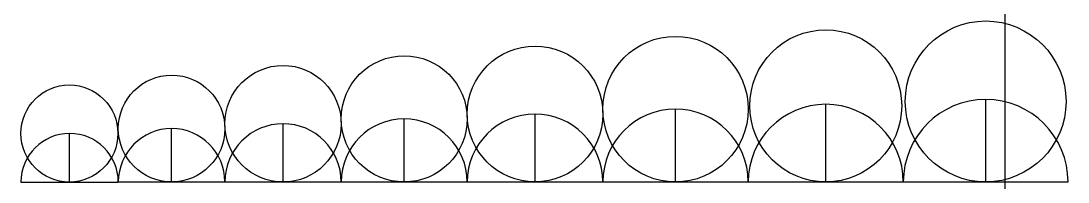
# Model space of a CAD drawing. Header units: millimetres. Extents: x -23990235 to 2059238, y -1997529 to 2001477.
# Drawn here: x -256 to 10548, y -3988 to -2330 of the extents above; entities that cross this region are included whole.
import ezdxf

# ---------------------------------------------------------------- set-up
doc = ezdxf.new("R2010")
doc.units = ezdxf.units.MM

msp = doc.modelspace()

# ---------------------------------------------------------------- linework, layer by layer
for p, q in [((9900.73, -1996324.642), (9900.73, 53012.31)), ((6498.438, -3987.811), (6498.438, -3237.811)), ((8048.438, -3987.811), (8048.438, -3187.811)), ((9698.438, -3987.811), (9698.438, -3137.811)), ((3698.438, -3987.811), (3698.438, -3337.811)), ((5048.438, -3987.811), (5048.438, -3287.811)), ((1298.438, -3987.811), (1298.438, -3437.811)), ((2448.438, -3987.811), (2448.438, -3387.811)), ((243.943, -3988.31), (243.943, -3488.31)), ((-256.057, -3988.31), (743.943, -3988.31)), ((748.438, -3987.811), (1848.438, -3987.811)), ((1848.438, -3987.811), (3048.438, -3987.811)), ((3048.438, -3987.811), (4348.438, -3987.811)), ((4348.438, -3987.811), (5748.438, -3987.811)), ((5748.438, -3987.811), (7248.438, -3987.811)), ((7248.438, -3987.811), (8848.438, -3987.811)), ((8848.438, -3987.811), (10548.438, -3987.811))]:
    msp.add_line(p, q)
for centre, radius in [((9900.73, 2576.022), 1998900.664), ((9698.438, -3158.73), 829.081), ((8048.438, -3204.096), 783.714), ((5048.438, -3287.811), 700), ((6498.438, -3237.811), 750), ((3698.438, -3337.811), 650), ((2448.438, -3387.811), 600), ((1298.438, -3437.811), 550), ((243.943, -3488.31), 500)]:
    msp.add_circle(centre, radius)
for centre, radius, start, end in [((6498.438, -3987.811), 750, 0, 180), ((8048.438, -3987.811), 800, 360, 180), ((9698.438, -3987.811), 850, 360, 180), ((3698.438, -3987.811), 650, 0, 180), ((5048.438, -3987.811), 700, 0, 180), ((1298.438, -3987.811), 550, 360, 180), ((2448.438, -3987.811), 600, 0, 180), ((246.192, -3990.559), 502.254, 0.3135644, 179.7434394)]:
    msp.add_arc(centre, radius, start, end)

doc.saveas('drawing.dxf')
